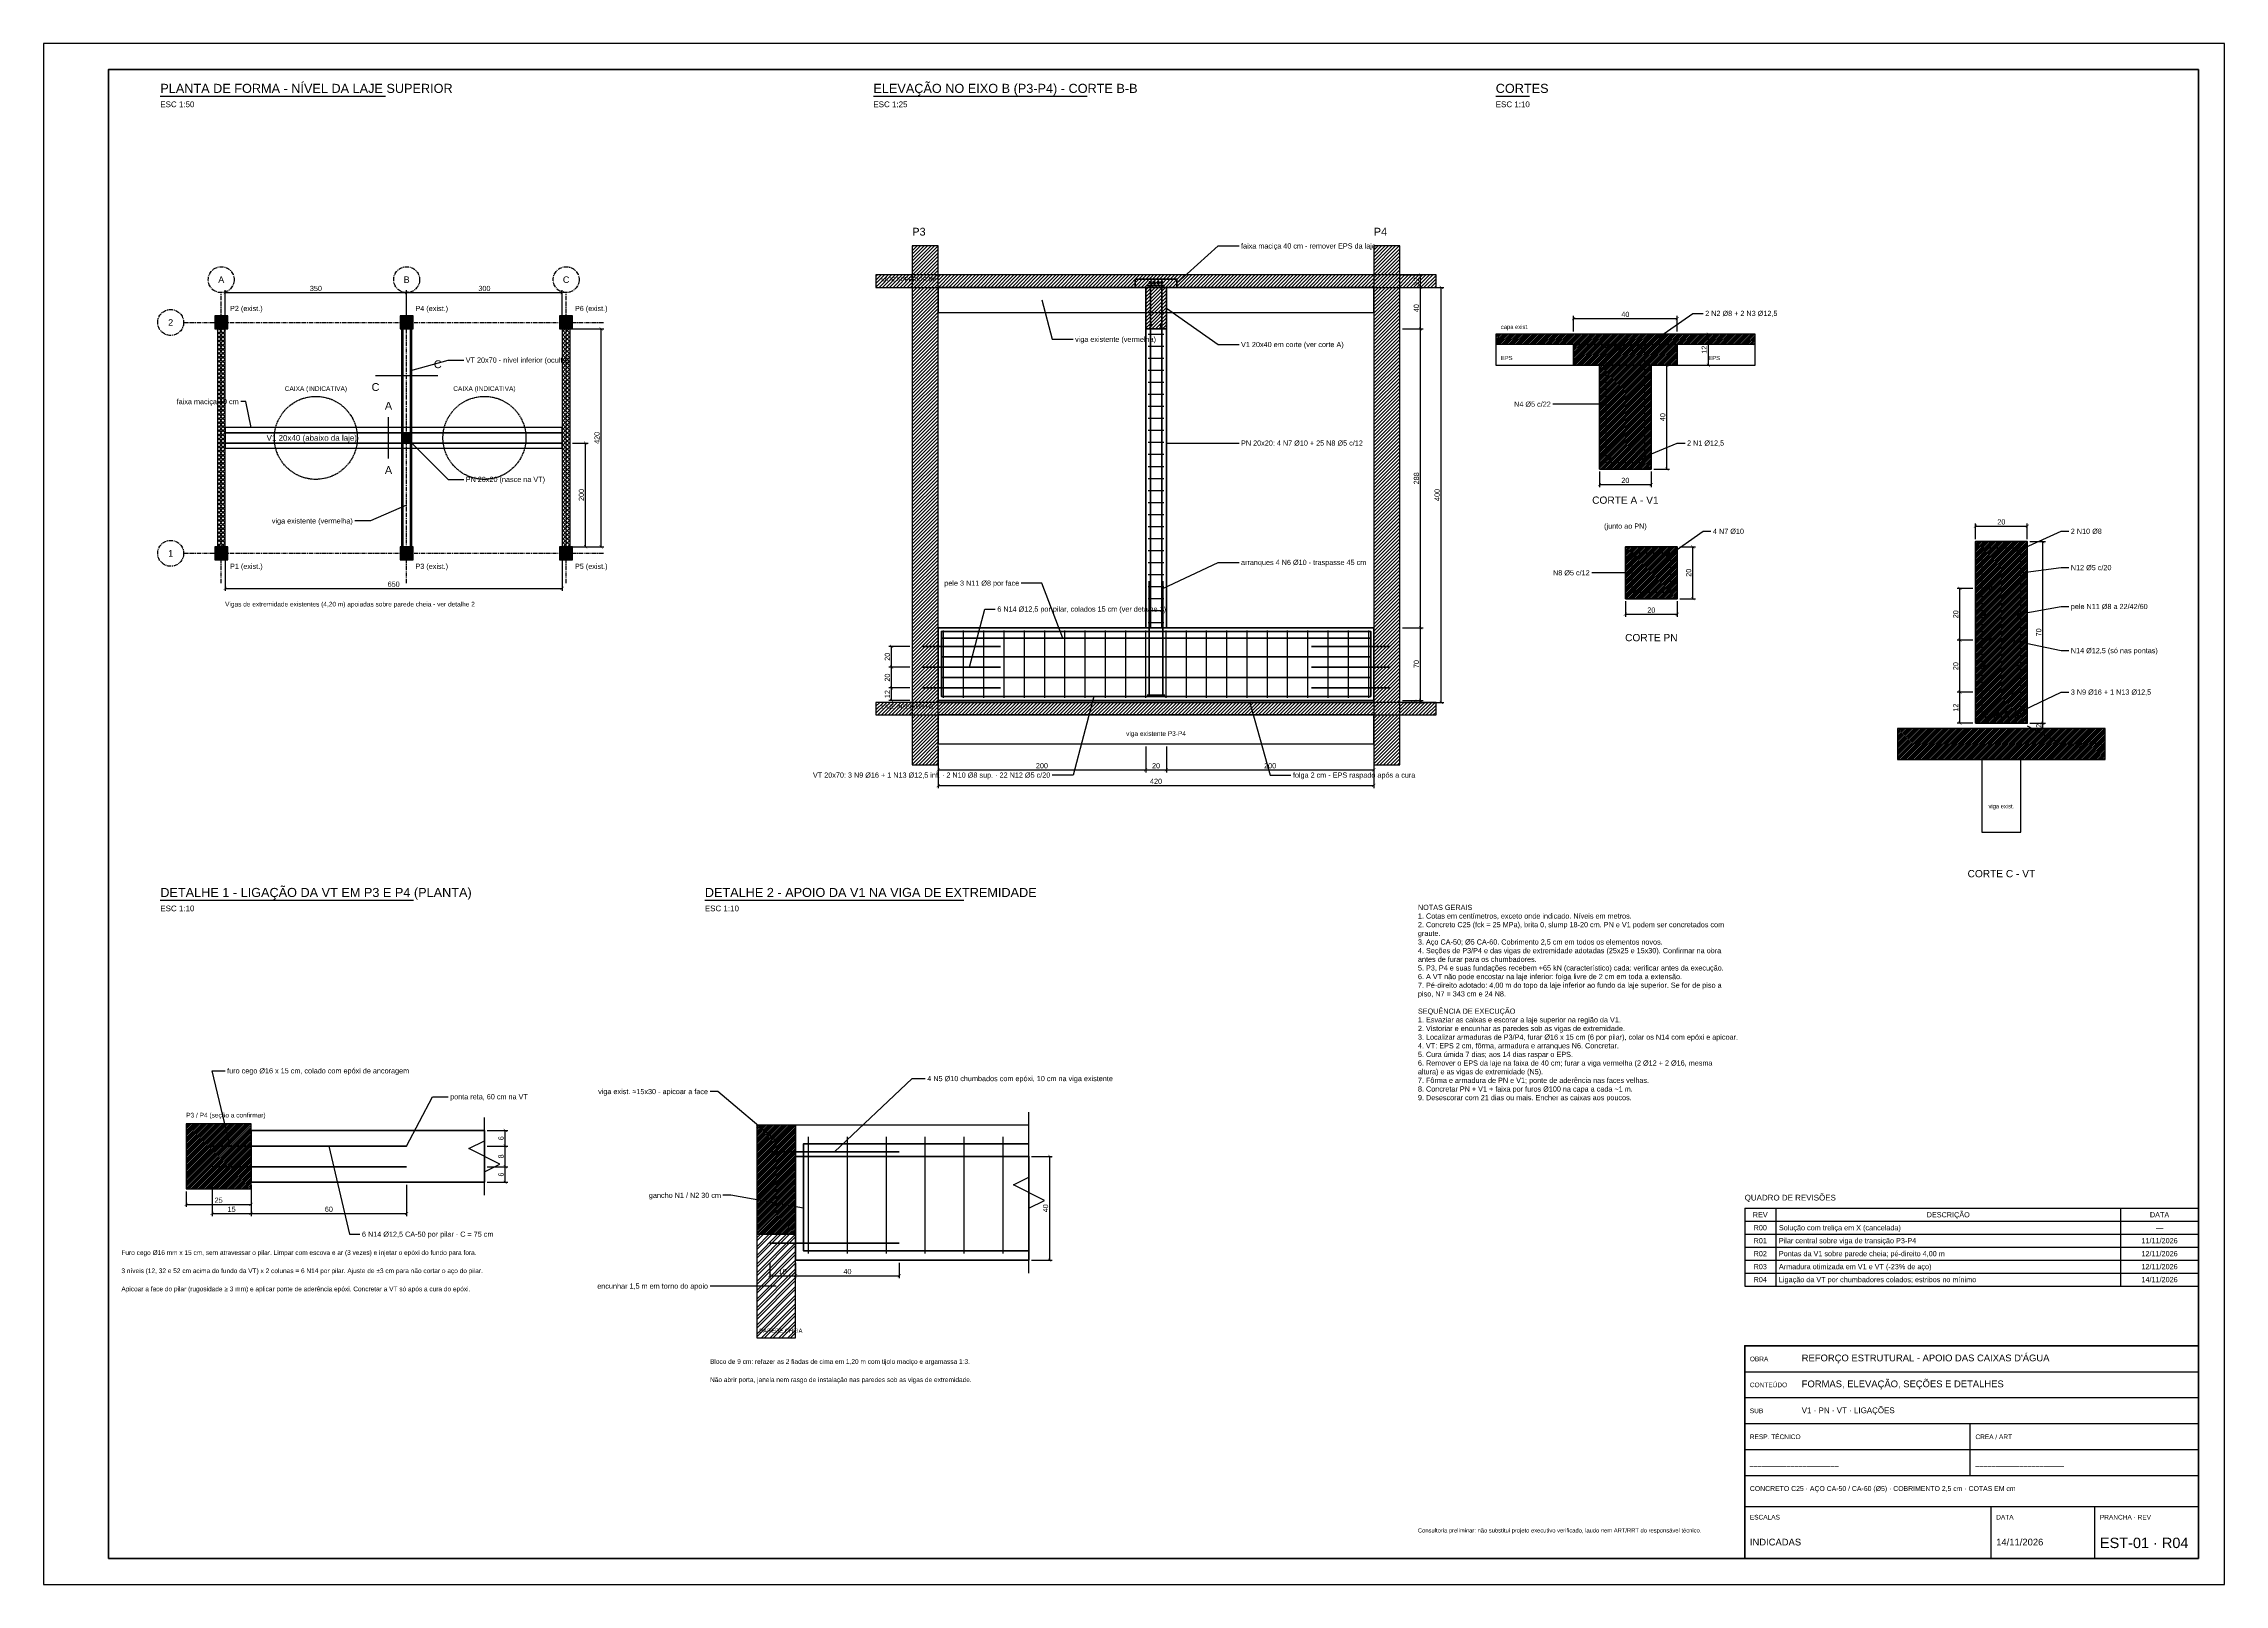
# Model space of a CAD drawing. Header units: millimetres. Extents: x 0 to 1741, y 0 to 594.
# Drawn here: x 0 to 841, y 0 to 594 of the extents above; entities that cross this region are included whole.
import ezdxf
from ezdxf.enums import TextEntityAlignment as Align

# ---------------------------------------------------------------- set-up
doc = ezdxf.new("R2010")
doc.units = ezdxf.units.MM
doc.header["$LTSCALE"] = 0.5
doc.linetypes.add('CENTER', pattern=[5.08, 3.175, -0.635, 0.635, -0.635])
doc.linetypes.add('DASHED', pattern=[1.524, 1.27, -0.254])
for name, color, linetype in [('ALVENARIA', 8, 'Continuous'), ('CARIMBO', 7, 'Continuous'), ('CORTE', 5, 'Continuous'), ('COTA', 4, 'Continuous'), ('EIXO', 2, 'CENTER'), ('EPS', 30, 'DASHED'), ('ESTRIBO', 6, 'Continuous'), ('EXIST_OCULTO', 8, 'DASHED'), ('EXISTENTE', 8, 'Continuous'), ('HACH_NOVA', 3, 'Continuous'), ('HACHURA', 252, 'Continuous'), ('TEXTO', 7, 'Continuous'), ('TITULO', 7, 'Continuous')]:
    doc.layers.add(name, color=color, linetype=linetype)
for name, color, linetype, lineweight in [('ARMADURA', 1, 'Continuous', 50), ('FORMA_NOVA', 3, 'Continuous', 35), ('MOLDURA', 7, 'Continuous', 70)]:
    doc.layers.add(name, color=color, linetype=linetype, lineweight=lineweight)
doc.styles.add('EST', font='arial.ttf')
doc.dimstyles.new('EST', dxfattribs={"dimtxt": 2, "dimasz": 1.2, "dimexe": 1, "dimexo": 1, "dimgap": 0.6, "dimtad": 1, "dimdec": 0, "dimtxsty": 'EST', "dimblk": 'ARCHTICK', "dimcen": 2.5, "dimclrd": 4, "dimclre": 4, "dimclrt": 7, "dimazin": 3, "dimtfac": 1, "dimtmove": 0, "dimatfit": 3})

# ---------------------------------------------------------------- blocks, each defined once
blk = doc.blocks.new('_ARCHTICK')
at = {"color": 0, "linetype": 'BYBLOCK', "const_width": 0.15}
blk.add_lwpolyline([(-0.5, -0.5), (0.5, 0.5)], dxfattribs=at)

msp = doc.modelspace()

# ---------------------------------------------------------------- hatches: boundary and pattern name
at = {"layer": 'ARMADURA'}
h = msp.add_hatch(color=256, dxfattribs=at)
h.dxf.hatch_style = 1
edge = h.paths.add_edge_path()
edge.add_arc((426.8, 501.92), 0.4, 0, 360)
h = msp.add_hatch(color=256, dxfattribs=at)
h.dxf.hatch_style = 1
edge = h.paths.add_edge_path()
edge.add_arc((428.2, 501.92), 0.4, 0, 360)
h = msp.add_hatch(color=256, dxfattribs=at)
h.dxf.hatch_style = 1
edge = h.paths.add_edge_path()
edge.add_arc((429.8, 501.92), 0.4, 0, 360)
h = msp.add_hatch(color=256, dxfattribs=at)
h.dxf.hatch_style = 1
edge = h.paths.add_edge_path()
edge.add_arc((431.2, 501.92), 0.4, 0, 360)
h = msp.add_hatch(color=256, dxfattribs=at)
h.dxf.hatch_style = 1
edge = h.paths.add_edge_path()
edge.add_arc((427, 485.44), 0.4, 0, 360)
h = msp.add_hatch(color=256, dxfattribs=at)
h.dxf.hatch_style = 1
edge = h.paths.add_edge_path()
edge.add_arc((431, 485.44), 0.4, 0, 360)
h = msp.add_hatch(color=256, dxfattribs=at)
h.dxf.hatch_style = 1
edge = h.paths.add_edge_path()
edge.add_arc((603.5, 476.3), 0.4, 0, 360)
h = msp.add_hatch(color=256, dxfattribs=at)
h.dxf.hatch_style = 1
edge = h.paths.add_edge_path()
edge.add_arc((607.8, 476.3), 0.625, 0, 360)
h = msp.add_hatch(color=256, dxfattribs=at)
h.dxf.hatch_style = 1
edge = h.paths.add_edge_path()
edge.add_arc((612.2, 476.3), 0.625, 0, 360)
h = msp.add_hatch(color=256, dxfattribs=at)
h.dxf.hatch_style = 1
edge = h.paths.add_edge_path()
edge.add_arc((616.5, 476.3), 0.4, 0, 360)
h = msp.add_hatch(color=256, dxfattribs=at)
h.dxf.hatch_style = 1
edge = h.paths.add_edge_path()
edge.add_arc((603.7, 434.3), 0.625, 0, 360)
h = msp.add_hatch(color=256, dxfattribs=at)
h.dxf.hatch_style = 1
edge = h.paths.add_edge_path()
edge.add_arc((616.3, 434.3), 0.625, 0, 360)
h = msp.add_hatch(color=256, dxfattribs=at)
h.dxf.hatch_style = 1
edge = h.paths.add_edge_path()
edge.add_arc((613.5, 396.5), 0.5, 0, 360)
h = msp.add_hatch(color=256, dxfattribs=at)
h.dxf.hatch_style = 1
edge = h.paths.add_edge_path()
edge.add_arc((626.5, 396.5), 0.5, 0, 360)
h = msp.add_hatch(color=256, dxfattribs=at)
h.dxf.hatch_style = 1
edge = h.paths.add_edge_path()
edge.add_arc((748.6, 398.4), 0.4, 0, 360)
h = msp.add_hatch(color=256, dxfattribs=at)
h.dxf.hatch_style = 1
edge = h.paths.add_edge_path()
edge.add_arc((761.4, 398.4), 0.4, 0, 360)
h = msp.add_hatch(color=256, dxfattribs=at)
h.dxf.hatch_style = 1
edge = h.paths.add_edge_path()
edge.add_arc((748.4, 392), 0.4, 0, 360)
h = msp.add_hatch(color=256, dxfattribs=at)
h.dxf.hatch_style = 1
edge = h.paths.add_edge_path()
edge.add_arc((761.6, 392), 0.4, 0, 360)
h = msp.add_hatch(color=256, dxfattribs=at)
h.dxf.hatch_style = 1
edge = h.paths.add_edge_path()
edge.add_arc((613.5, 383.5), 0.5, 0, 360)
h = msp.add_hatch(color=256, dxfattribs=at)
h.dxf.hatch_style = 1
edge = h.paths.add_edge_path()
edge.add_arc((626.5, 383.5), 0.5, 0, 360)
h = msp.add_hatch(color=256, dxfattribs=at)
h.dxf.hatch_style = 1
edge = h.paths.add_edge_path()
edge.add_arc((748.4, 374), 0.4, 0, 360)
h = msp.add_hatch(color=256, dxfattribs=at)
h.dxf.hatch_style = 1
edge = h.paths.add_edge_path()
edge.add_arc((761.6, 374), 0.4, 0, 360)
h = msp.add_hatch(color=256, dxfattribs=at)
h.dxf.hatch_style = 1
edge = h.paths.add_edge_path()
edge.add_arc((748.4, 354), 0.4, 0, 360)
h = msp.add_hatch(color=256, dxfattribs=at)
h.dxf.hatch_style = 1
edge = h.paths.add_edge_path()
edge.add_arc((761.6, 354), 0.4, 0, 360)
h = msp.add_hatch(color=256, dxfattribs=at)
h.dxf.hatch_style = 1
edge = h.paths.add_edge_path()
edge.add_arc((748.9, 335.9), 0.8, 0, 360)
h = msp.add_hatch(color=256, dxfattribs=at)
h.dxf.hatch_style = 1
edge = h.paths.add_edge_path()
edge.add_arc((752.9, 335.9), 0.8, 0, 360)
h = msp.add_hatch(color=256, dxfattribs=at)
h.dxf.hatch_style = 1
edge = h.paths.add_edge_path()
edge.add_arc((757.1, 335.9), 0.625, 0, 360)
h = msp.add_hatch(color=256, dxfattribs=at)
h.dxf.hatch_style = 1
edge = h.paths.add_edge_path()
edge.add_arc((761.1, 335.9), 0.8, 0, 360)
at = {"layer": 'HACH_NOVA'}
h = msp.add_hatch(dxfattribs=at)
h.set_pattern_fill('ANSI31', scale=0.3)
h.paths.add_polyline_path([(425, 484), (433, 484), (433, 500), (425, 500)])
h = msp.add_hatch(dxfattribs=at)
h.set_pattern_fill('ANSI31', scale=0.15)
h.paths.add_polyline_path([(590, 470), (630, 470), (630, 478), (590, 478)])
h = msp.add_hatch(dxfattribs=at)
h.set_pattern_fill('ANSI31', scale=0.15)
h.paths.add_polyline_path([(600, 430), (620, 430), (620, 470), (600, 470)])
h = msp.add_hatch(color=3, dxfattribs=at)
h.dxf.hatch_style = 1
h.paths.add_polyline_path([(138, 440), (142, 440), (142, 444), (138, 444)])
h = msp.add_hatch(dxfattribs=at)
h.set_pattern_fill('ANSI31', scale=0.15)
h.paths.add_polyline_path([(610, 380), (630, 380), (630, 400), (610, 400)])
h = msp.add_hatch(dxfattribs=at)
h.set_pattern_fill('ANSI31', scale=0.15)
h.paths.add_polyline_path([(745, 332), (765, 332), (765, 402), (745, 402)])
at = {"layer": 'HACHURA'}
h = msp.add_hatch(dxfattribs=at)
h.set_pattern_fill('ANSI31', scale=0.3)
h.paths.add_polyline_path([(335, 316), (345, 316), (345, 516), (335, 516)])
h = msp.add_hatch(dxfattribs=at)
h.set_pattern_fill('ANSI31', scale=0.3)
h.paths.add_polyline_path([(513, 316), (523, 316), (523, 516), (513, 516)])
h = msp.add_hatch(dxfattribs=at)
h.set_pattern_fill('ANSI31', scale=0.3)
h.paths.add_polyline_path([(321, 500), (537, 500), (537, 504.8), (321, 504.8)])
h = msp.add_hatch(color=8, dxfattribs=at)
h.dxf.hatch_style = 1
h.paths.add_polyline_path([(66, 484), (71, 484), (71, 489), (66, 489)])
h = msp.add_hatch(color=8, dxfattribs=at)
h.dxf.hatch_style = 1
h.paths.add_polyline_path([(137.5, 484), (142.5, 484), (142.5, 489), (137.5, 489)])
h = msp.add_hatch(color=8, dxfattribs=at)
h.dxf.hatch_style = 1
h.paths.add_polyline_path([(199, 484), (204, 484), (204, 489), (199, 489)])
h = msp.add_hatch(dxfattribs=at)
h.set_pattern_fill('ANSI37', scale=0.35)
h.paths.add_polyline_path([(67, 400), (70, 400), (70, 484), (67, 484)])
h = msp.add_hatch(dxfattribs=at)
h.set_pattern_fill('ANSI37', scale=0.35)
h.paths.add_polyline_path([(200, 400), (203, 400), (203, 484), (200, 484)])
h = msp.add_hatch(dxfattribs=at)
h.set_pattern_fill('ANSI31', scale=0.15)
h.paths.add_polyline_path([(560, 478), (660, 478), (660, 482), (560, 482)])
h = msp.add_hatch(color=8, dxfattribs=at)
h.dxf.hatch_style = 1
h.paths.add_polyline_path([(66, 395), (71, 395), (71, 400), (66, 400)])
h = msp.add_hatch(color=8, dxfattribs=at)
h.dxf.hatch_style = 1
h.paths.add_polyline_path([(137.5, 395), (142.5, 395), (142.5, 400), (137.5, 400)])
h = msp.add_hatch(color=8, dxfattribs=at)
h.dxf.hatch_style = 1
h.paths.add_polyline_path([(199, 395), (204, 395), (204, 400), (199, 400)])
h = msp.add_hatch(dxfattribs=at)
h.set_pattern_fill('ANSI31', scale=0.3)
h.paths.add_polyline_path([(321, 335.2), (537, 335.2), (537, 340), (321, 340)])
h = msp.add_hatch(dxfattribs=at)
h.set_pattern_fill('ANSI31', scale=0.15)
h.paths.add_polyline_path([(715, 318), (795, 318), (795, 330), (715, 330)])
h = msp.add_hatch(dxfattribs=at)
h.set_pattern_fill('ANSI31', scale=0.15)
h.paths.add_polyline_path([(55, 152.5), (80, 152.5), (80, 177.5), (55, 177.5)])
h = msp.add_hatch(dxfattribs=at)
h.set_pattern_fill('ANSI31', scale=0.15)
h.paths.add_polyline_path([(275, 135), (290, 135), (290, 177), (275, 177)])
h = msp.add_hatch(dxfattribs=at)
h.set_pattern_fill('ANSI32', scale=0.25)
h.paths.add_polyline_path([(275, 95), (290, 95), (290, 135), (275, 135)])

# ---------------------------------------------------------------- linework, layer by layer
at = {"layer": 'ALVENARIA'}
msp.add_lwpolyline([(275, 95), (290, 95), (290, 135), (275, 135)], close=True, dxfattribs=at)
at = {"layer": 'ARMADURA'}
for points in [[(431.2, 368.8), (431.2, 500.8), (425.6, 500.8)], [(426.8, 368.8), (426.8, 500.8), (432.4, 500.8)], [(425.6, 342.8), (431.6, 342.8), (431.6, 386.8)], [(432.4, 342.8), (426.4, 342.8), (426.4, 386.8)], [(346.2, 355.36), (346.2, 367.36), (511.8, 367.36), (511.8, 355.36)], [(346.2, 364.8), (511.8, 364.8)], [(339, 361.6), (369, 361.6)], [(339, 353.6), (369, 353.6)], [(346.2, 358.36), (346.2, 342.36), (511.8, 342.36), (511.8, 358.36)], [(346.2, 357.6), (511.8, 357.6)], [(489, 361.6), (519, 361.6)], [(489, 353.6), (519, 353.6)], [(339, 345.6), (369, 345.6)], [(346.2, 349.6), (511.8, 349.6)], [(489, 345.6), (519, 345.6)], [(65, 169), (140, 169)], [(293, 139.8), (293, 169.8), (380, 169.8)], [(65, 161), (140, 161)], [(280, 166.8), (330, 166.8)], [(293, 158.6), (293, 128.6), (380, 128.6)], [(280, 131.6), (330, 131.6)]]:
    msp.add_lwpolyline(points, dxfattribs=at)
for centre, radius in [((426.8, 501.92), 0.4), ((428.2, 501.92), 0.4), ((429.8, 501.92), 0.4), ((431.2, 501.92), 0.4), ((427, 485.44), 0.4), ((431, 485.44), 0.4), ((603.5, 476.3), 0.4), ((607.8, 476.3), 0.625), ((612.2, 476.3), 0.625), ((616.5, 476.3), 0.4), ((603.7, 434.3), 0.625), ((616.3, 434.3), 0.625), ((613.5, 396.5), 0.5), ((626.5, 396.5), 0.5), ((748.6, 398.4), 0.4), ((761.4, 398.4), 0.4), ((748.4, 392), 0.4), ((761.6, 392), 0.4), ((613.5, 383.5), 0.5), ((626.5, 383.5), 0.5), ((751, 384), 0.625), ((759, 384), 0.625), ((748.4, 374), 0.4), ((761.6, 374), 0.4), ((751, 364), 0.625), ((759, 364), 0.625), ((748.4, 354), 0.4), ((761.6, 354), 0.4), ((748.9, 335.9), 0.8), ((751, 344), 0.625), ((752.9, 335.9), 0.8), ((757.1, 335.9), 0.625), ((759, 344), 0.625), ((761.1, 335.9), 0.8)]:
    msp.add_circle(centre, radius, dxfattribs=at)
at = {"layer": 'CARIMBO'}
for p, q in [((656, 82), (831, 82)), ((656, 72), (831, 72)), ((656, 62), (831, 62)), ((743, 42), (743, 62)), ((656, 52), (831, 52)), ((656, 42), (831, 42)), ((656, 30), (831, 30)), ((751, 10), (751, 30)), ((791, 10), (791, 30))]:
    msp.add_line(p, q, dxfattribs=at)
msp.add_lwpolyline([(0, 0), (841, 0), (841, 594), (0, 594)], close=True, dxfattribs=at)
at = {"layer": 'CORTE'}
for points in [[(128, 466), (152, 466)], [(133, 434), (133, 450)]]:
    msp.add_lwpolyline(points, dxfattribs=at)
at = {"layer": 'EIXO'}
for points in [[(68.5, 386), (68.5, 498)], [(140, 386), (140, 498)], [(201.5, 386), (201.5, 498)], [(54, 486.5), (216, 486.5)], [(54, 397.5), (216, 397.5)]]:
    msp.add_lwpolyline(points, dxfattribs=at)
for centre in [(68.5, 503), (140, 503), (201.5, 503), (49, 486.5), (49, 397.5)]:
    msp.add_circle(centre, 5, dxfattribs=at)
at = {"layer": 'EPS'}
for points in [[(560, 470), (590, 470), (590, 478), (560, 478)], [(630, 470), (660, 470), (660, 478), (630, 478)], [(70, 438), (200, 438), (200, 446), (70, 446)], [(345, 340), (513, 340), (513, 340.8), (345, 340.8)]]:
    msp.add_lwpolyline(points, close=True, dxfattribs=at)
at = {"layer": 'ESTRIBO'}
for points in [[(426, 482), (432, 482)], [(426, 477.37), (432, 477.37)], [(426, 472.73), (432, 472.73)], [(426, 468.1), (432, 468.1)], [(426, 463.47), (432, 463.47)], [(426, 458.83), (432, 458.83)], [(426, 454.2), (432, 454.2)], [(426, 449.57), (432, 449.57)], [(426, 444.93), (432, 444.93)], [(426, 440.3), (432, 440.3)], [(426, 435.67), (432, 435.67)], [(426, 431.03), (432, 431.03)], [(426, 426.4), (432, 426.4)], [(426, 421.77), (432, 421.77)], [(426, 417.13), (432, 417.13)], [(426, 412.5), (432, 412.5)], [(426, 407.87), (432, 407.87)], [(426, 403.23), (432, 403.23)], [(426, 398.6), (432, 398.6)], [(426, 393.97), (432, 393.97)], [(426, 389.33), (432, 389.33)], [(426, 384.7), (432, 384.7)], [(426, 380.07), (432, 380.07)], [(426, 375.43), (432, 375.43)], [(426, 370.8), (432, 370.8)], [(347, 341.8), (347, 367.8)], [(354.81, 341.8), (354.81, 367.8)], [(362.62, 341.8), (362.62, 367.8)], [(370.43, 341.8), (370.43, 367.8)], [(378.24, 341.8), (378.24, 367.8)], [(386.05, 341.8), (386.05, 367.8)], [(393.86, 341.8), (393.86, 367.8)], [(401.67, 341.8), (401.67, 367.8)], [(409.48, 341.8), (409.48, 367.8)], [(417.29, 341.8), (417.29, 367.8)], [(425.1, 341.8), (425.1, 367.8)], [(432.9, 341.8), (432.9, 367.8)], [(440.71, 341.8), (440.71, 367.8)], [(448.52, 341.8), (448.52, 367.8)], [(456.33, 341.8), (456.33, 367.8)], [(464.14, 341.8), (464.14, 367.8)], [(471.95, 341.8), (471.95, 367.8)], [(479.76, 341.8), (479.76, 367.8)], [(487.57, 341.8), (487.57, 367.8)], [(495.38, 341.8), (495.38, 367.8)], [(503.19, 341.8), (503.19, 367.8)], [(511, 341.8), (511, 367.8)], [(295, 127.5), (295, 172.5)], [(310, 127.5), (310, 172.5)], [(325, 127.5), (325, 172.5)], [(340, 127.5), (340, 172.5)], [(355, 127.5), (355, 172.5)], [(370, 127.5), (370, 172.5)]]:
    msp.add_lwpolyline(points, dxfattribs=at)
for points in [[(602.5, 432.5), (617.5, 432.5), (617.5, 477.5), (602.5, 477.5)], [(612.5, 382.5), (627.5, 382.5), (627.5, 397.5), (612.5, 397.5)], [(747.5, 334.5), (762.5, 334.5), (762.5, 399.5), (747.5, 399.5)]]:
    msp.add_lwpolyline(points, close=True, dxfattribs=at)
at = {"layer": 'EXIST_OCULTO'}
for points in [[(138, 400), (142, 400), (142, 484), (138, 484)], [(345, 324), (513, 324), (513, 335.2), (345, 335.2)], [(747.5, 290), (762.5, 290), (762.5, 318), (747.5, 318)]]:
    msp.add_lwpolyline(points, close=True, dxfattribs=at)
for centre in [(105, 442), (170, 442)]:
    msp.add_circle(centre, 16, dxfattribs=at)
at = {"layer": 'EXISTENTE'}
for points in [[(335, 316), (345, 316), (345, 516), (335, 516)], [(513, 316), (523, 316), (523, 516), (513, 516)], [(321, 500), (537, 500), (537, 504.8), (321, 504.8)], [(345, 490.4), (513, 490.4), (513, 500), (345, 500)], [(66, 484), (71, 484), (71, 489), (66, 489)], [(137.5, 484), (142.5, 484), (142.5, 489), (137.5, 489)], [(199, 484), (204, 484), (204, 489), (199, 489)], [(67, 400), (70, 400), (70, 484), (67, 484)], [(138.5, 400), (141.5, 400), (141.5, 484), (138.5, 484)], [(200, 400), (203, 400), (203, 484), (200, 484)], [(560, 470), (660, 470), (660, 482), (560, 482)], [(66, 395), (71, 395), (71, 400), (66, 400)], [(137.5, 395), (142.5, 395), (142.5, 400), (137.5, 400)], [(199, 395), (204, 395), (204, 400), (199, 400)], [(321, 335.2), (537, 335.2), (537, 340), (321, 340)], [(715, 318), (795, 318), (795, 330), (715, 330)], [(55, 152.5), (80, 152.5), (80, 177.5), (55, 177.5)], [(275, 135), (290, 135), (290, 177), (275, 177)], [(290, 165), (380, 165), (380, 177), (290, 177)]]:
    msp.add_lwpolyline(points, close=True, dxfattribs=at)
for points in [[(170, 150), (170, 159), (176, 162), (164, 168), (170, 171), (170, 180)], [(380, 120), (380, 145), (386, 148), (374, 154), (380, 157), (380, 182)]]:
    msp.add_lwpolyline(points, dxfattribs=at)
at = {"layer": 'FORMA_NOVA'}
for points in [[(421, 500), (437, 500), (437, 503.2), (421, 503.2)], [(425, 484), (433, 484), (433, 500), (425, 500)], [(425, 368.8), (433, 368.8), (433, 484), (425, 484)], [(590, 470), (630, 470), (630, 478), (590, 478)], [(600, 430), (620, 430), (620, 470), (600, 470)], [(70, 440), (200, 440), (200, 444), (70, 444)], [(610, 380), (630, 380), (630, 400), (610, 400)], [(745, 332), (765, 332), (765, 402), (745, 402)], [(345, 340.8), (513, 340.8), (513, 368.8), (345, 368.8)], [(80, 155), (170, 155), (170, 175), (80, 175)], [(290, 125), (380, 125), (380, 165), (290, 165)]]:
    msp.add_lwpolyline(points, close=True, dxfattribs=at)
at = {"layer": 'MOLDURA'}
for points in [[(25, 10), (831, 10), (831, 584), (25, 584)], [(656, 10), (831, 10), (831, 92), (656, 92)]]:
    msp.add_lwpolyline(points, close=True, dxfattribs=at)
at = {"layer": 'TEXTO'}
for p, q in [((656, 145), (831, 145)), ((656, 145), (656, 115)), ((668, 145), (668, 115)), ((801, 145), (801, 115)), ((831, 145), (831, 115)), ((656, 140), (831, 140)), ((656, 135), (831, 135)), ((656, 130), (831, 130)), ((656, 125), (831, 125)), ((656, 120), (831, 120)), ((656, 115), (831, 115))]:
    msp.add_line(p, q, dxfattribs=at)
for points in [[(437, 501.6), (453, 516), (461, 516)], [(385, 495.2), (389, 480), (397, 480)], [(433, 492), (453, 478), (461, 478)], [(616.5, 476.3), (636, 490), (640, 490)], [(141.6, 468), (156, 472), (162, 472)], [(80, 446), (78, 456), (76, 456)], [(602.5, 455), (585, 455), (582, 455)], [(140, 442), (156, 426), (162, 426)], [(433, 440), (453, 440), (461, 440)], [(616.3, 434.3), (630, 440), (633, 440)], [(140, 416), (126, 410), (120, 410)], [(626.5, 396.5), (640, 406), (643, 406)], [(761.4, 398.4), (778, 406), (781, 406)], [(431.6, 384), (453, 394), (461, 394)], [(612.5, 390), (600, 390), (597, 390)], [(762.5, 390), (778, 392), (781, 392)], [(393, 364.8), (385, 386), (377, 386)], [(357, 353.6), (363, 376), (367, 376)], [(761.6, 374), (778, 377), (781, 377)], [(759, 364), (778, 360), (781, 360)], [(405, 342.36), (397, 312), (389, 312)], [(465, 340.4), (473, 312), (481, 312)], [(761.1, 335.9), (778, 344), (781, 344)], [(765, 331), (778, 324), (781, 324)], [(72, 169), (65, 198), (70, 198)], [(305, 166.8), (335, 195), (340, 195)], [(140, 169), (150, 188), (156, 188)], [(282.5, 171), (260, 190), (257, 190)], [(110, 169), (118, 135), (122, 135)], [(293, 145), (265, 150), (262, 150)], [(282.5, 115), (260, 115), (257, 115)]]:
    msp.add_lwpolyline(points, dxfattribs=at)
at = {"layer": 'TITULO'}
for p, q in [((45, 573.8), (131.8, 573.8)), ((320, 573.8), (402.46, 573.8)), ((560, 573.8), (573.02, 573.8)), ((45, 263.8), (142.65, 263.8)), ((255, 263.8), (354.82, 263.8))]:
    msp.add_line(p, q, dxfattribs=at)

# ---------------------------------------------------------------- texts
at = {"layer": 'CORTE', "style": 'EST'}
for s, p in [('C', (152, 470.4)), ('C', (128, 461.6)), ('A', (133, 454.4)), ('A', (133, 429.6))]:
    msp.add_text(s, height=3, dxfattribs=at).set_placement(p, align=Align.MIDDLE_CENTER)
at = {"layer": 'TEXTO', "style": 'EST'}
for s, height, p in [('ESC 1:50', 2.2, (45, 569.5)), ('ESC 1:25', 2.2, (320, 569.5)), ('ESC 1:10', 2.2, (560, 569.5)), ('P3', 3, (335, 520)), ('P4', 3, (513, 520)), ('LAJE SUPERIOR H8', 1.6, (323, 502.4)), ('P2 (exist.)', 2, (71.9, 490.9)), ('P4 (exist.)', 2, (143.4, 490.9)), ('P6 (exist.)', 2, (204.9, 490.9)), ('capa exist.', 1.6, (562, 484)), ('EPS', 1.6, (562, 472)), ('EPS', 1.6, (642, 472)), ('P1 (exist.)', 2, (71.9, 391.5)), ('P3 (exist.)', 2, (143.4, 391.5)), ('P5 (exist.)', 2, (204.9, 391.5)), ('Vigas de extremidade existentes (4,20 m) apoiadas sobre parede cheia - ver detalhe 2', 1.8, (70, 377)), ('LAJE INFERIOR H8', 1.6, (323, 337.6)), ('ESC 1:10', 2.2, (45, 259.5)), ('ESC 1:10', 2.2, (255, 259.5)), ('P3 / P4 (seção a confirmar)', 1.8, (55, 180)), ('QUADRO DE REVISÕES', 2.2, (656, 148)), ('Furo cego Ø16 mm x 15 cm, sem atravessar o pilar. Limpar com escova e ar (3 vezes) e injetar o epóxi do fundo para fora.', 1.8, (30, 127)), ('3 níveis (12, 32 e 52 cm acima do fundo da VT) x 2 colunas = 6 N14 por pilar. Ajuste de ±3 cm para não cortar o aço do pilar.', 1.8, (30, 120)), ('Apicoar a face do pilar (rugosidade ≥ 3 mm) e aplicar ponte de aderência epóxi. Concretar a VT só após a cura do epóxi.', 1.8, (30, 113)), ('PAREDE CHEIA', 1.6, (276, 97)), ('Bloco de 9 cm: refazer as 2 fiadas de cima em 1,20 m com tijolo maciço e argamassa 1:3.', 1.8, (257, 85)), ('OBRA', 1.8, (658, 86)), ("REFORÇO ESTRUTURAL - APOIO DAS CAIXAS D'ÁGUA", 2.6, (678, 86)), ('Não abrir porta, janela nem rasgo de instalação nas paredes sob as vigas de extremidade.', 1.8, (257, 78)), ('CONTEÚDO', 1.8, (658, 76)), ('FORMAS, ELEVAÇÃO, SEÇÕES E DETALHES', 2.6, (678, 76)), ('SUB', 1.8, (658, 66)), ('V1 · PN · VT · LIGAÇÕES', 2.2, (678, 66)), ('RESP. TÉCNICO', 1.8, (658, 56)), ('CREA / ART', 1.8, (745, 56)), ('______________________', 2, (658, 46)), ('______________________', 2, (745, 46)), ('CONCRETO C25 · AÇO CA-50 / CA-60 (Ø5) · COBRIMENTO 2,5 cm · COTAS EM cm', 1.9, (658, 36)), ('ESCALAS', 1.8, (658, 25)), ('DATA', 1.8, (753, 25)), ('PRANCHA · REV', 1.8, (793, 25)), ('Consultoria preliminar: não substitui projeto executivo verificado, laudo nem ART/RRT do responsável técnico.', 1.6, (530, 20)), ('INDICADAS', 2.6, (658, 15)), ('14/11/2026', 2.6, (753, 15)), ('EST-01 · R04', 4, (793, 14))]:
    msp.add_text(s, height=height, dxfattribs=at).set_placement(p)
for s, height, p in [(' faixa maciça 40 cm - remover EPS da laje', 2, (461, 516)), (' 2 N2 Ø8 + 2 N3 Ø12,5', 2, (640, 490)), (' viga existente (vermelha)', 2, (397, 480)), (' VT 20x70 - nível inferior (oculta)', 2, (162, 472)), (' V1 20x40 em corte (ver corte A)', 2, (461, 478)), ('V1 20x40 (abaixo da laje)', 2.2, (86, 442)), (' PN 20x20: 4 N7 Ø10 + 25 N8 Ø5 c/12', 2, (461, 440)), (' 2 N1 Ø12,5', 2, (633, 440)), (' PN 20x20 (nasce na VT)', 2, (162, 426)), (' 4 N7 Ø10', 2, (643, 406)), (' 2 N10 Ø8', 2, (781, 406)), (' arranques 4 N6 Ø10 - traspasse 45 cm', 2, (461, 394)), (' N12 Ø5 c/20', 2, (781, 392)), (' 6 N14 Ø12,5 por pilar, colados 15 cm (ver detalhe 1)', 2, (367, 376)), (' pele N11 Ø8 a 22/42/60', 2, (781, 377)), (' N14 Ø12,5 (só nas pontas)', 2, (781, 360)), (' 3 N9 Ø16 + 1 N13 Ø12,5', 2, (781, 344)), (' folga 2 cm', 2, (781, 324)), (' folga 2 cm - EPS raspado após a cura', 2, (481, 312)), (' furo cego Ø16 x 15 cm, colado com epóxi de ancoragem', 2, (70, 198)), (' 4 N5 Ø10 chumbados com epóxi, 10 cm na viga existente', 2, (340, 195)), (' ponta reta, 60 cm na VT', 2, (156, 188)), (' 6 N14 Ø12,5 CA-50 por pilar · C = 75 cm', 2, (122, 135)), ('Solução com treliça em X (cancelada)', 2, (669.2, 137.5)), ('Pilar central sobre viga de transição P3-P4', 2, (669.2, 132.5)), ('Pontas da V1 sobre parede cheia; pé-direito 4,00 m', 2, (669.2, 127.5)), ('Armadura otimizada em V1 e VT (-23% de aço)', 2, (669.2, 122.5)), ('Ligação da VT por chumbadores colados; estribos no mínimo', 2, (669.2, 117.5))]:
    msp.add_text(s, height=height, dxfattribs=at).set_placement(p, align=Align.MIDDLE_LEFT)
for s, height, p in [('A', 2.5, (68.5, 503)), ('B', 2.5, (140, 503)), ('C', 2.5, (201.5, 503)), ('2', 2.5, (49, 486.5)), ('CAIXA (INDICATIVA)', 1.8, (105, 461)), ('CAIXA (INDICATIVA)', 1.8, (170, 461)), ('(junto ao PN)', 2, (610, 408)), ('1', 2.5, (49, 397.5)), ('viga existente P3-P4', 1.8, (429, 328)), ('viga exist.', 1.6, (755, 300)), ('REV', 2, (662, 142.5)), ('DESCRIÇÃO', 2, (734.5, 142.5)), ('DATA', 2, (816, 142.5)), ('R00', 2, (662, 137.5)), ('—', 2, (816, 137.5)), ('R01', 2, (662, 132.5)), ('R02', 2, (662, 127.5)), ('11/11/2026', 2, (816, 132.5)), ('12/11/2026', 2, (816, 127.5)), ('R03', 2, (662, 122.5)), ('R04', 2, (662, 117.5)), ('12/11/2026', 2, (816, 122.5)), ('14/11/2026', 2, (816, 117.5))]:
    msp.add_text(s, height=height, dxfattribs=at).set_placement(p, align=Align.MIDDLE_CENTER)
for s, p in [('faixa maciça 40 cm ', (76, 456)), ('N4 Ø5 c/22 ', (582, 455)), ('viga existente (vermelha) ', (120, 410)), ('pele 3 N11 Ø8 por face ', (377, 386)), ('N8 Ø5 c/12 ', (597, 390)), ('VT 20x70: 3 N9 Ø16 + 1 N13 Ø12,5 inf. · 2 N10 Ø8 sup. · 22 N12 Ø5 c/20 ', (389, 312)), ('viga exist. ≈15x30 - apicoar a face ', (257, 190)), ('gancho N1 / N2 30 cm ', (262, 150)), ('encunhar 1,5 m em torno do apoio ', (257, 115))]:
    msp.add_text(s, height=2, dxfattribs=at).set_placement(p, align=Align.MIDDLE_RIGHT)
at = {"layer": 'TEXTO', "insert": (530, 262), "char_height": 2, "width": 120, "attachment_point": 1, "style": 'EST'}
msp.add_mtext('NOTAS GERAIS\\P1. Cotas em centímetros, exceto onde indicado. Níveis em metros.\\P2. Concreto C25 (fck = 25 MPa), brita 0, slump 18-20 cm. PN e V1 podem ser concretados com graute.\\P3. Aço CA-50; Ø5 CA-60. Cobrimento 2,5 cm em todos os elementos novos.\\P4. Seções de P3/P4 e das vigas de extremidade adotadas (25x25 e 15x30). Confirmar na obra antes de furar para os chumbadores.\\P5. P3, P4 e suas fundações recebem +65 kN (característico) cada: verificar antes da execução.\\P6. A VT não pode encostar na laje inferior: folga livre de 2 cm em toda a extensão.\\P7. Pé-direito adotado: 4,00 m do topo da laje inferior ao fundo da laje superior. Se for de piso a piso, N7 = 343 cm e 24 N8.\\P\\PSEQUÊNCIA DE EXECUÇÃO\\P1. Esvaziar as caixas e escorar a laje superior na região da V1.\\P2. Vistoriar e encunhar as paredes sob as vigas de extremidade.\\P3. Localizar armaduras de P3/P4, furar Ø16 x 15 cm (6 por pilar), colar os N14 com epóxi e apicoar.\\P4. VT: EPS 2 cm, fôrma, armadura e arranques N6. Concretar.\\P5. Cura úmida 7 dias; aos 14 dias raspar o EPS.\\P6. Remover o EPS da laje na faixa de 40 cm; furar a viga vermelha (2 Ø12 + 2 Ø16, mesma altura) e as vigas de extremidade (N5).\\P7. Fôrma e armadura de PN e V1; ponte de aderência nas faces velhas.\\P8. Concretar PN + V1 + faixa por furos Ø100 na capa a cada ~1 m.\\P9. Desescorar com 21 dias ou mais. Encher as caixas aos poucos.', dxfattribs=at)
at = {"layer": 'TITULO', "style": 'EST'}
for s, p in [('PLANTA DE FORMA - NÍVEL DA LAJE SUPERIOR', (45, 575)), ('ELEVAÇÃO NO EIXO B (P3-P4) - CORTE B-B', (320, 575)), ('CORTES', (560, 575)), ('DETALHE 1 - LIGAÇÃO DA VT EM P3 E P4 (PLANTA)', (45, 265)), ('DETALHE 2 - APOIO DA V1 NA VIGA DE EXTREMIDADE', (255, 265))]:
    msp.add_text(s, height=3.5, dxfattribs=at).set_placement(p)
for s, p in [('CORTE A - V1', (610, 418)), ('CORTE PN', (620, 365)), ('CORTE C - VT', (755, 274))]:
    msp.add_text(s, height=2.8, dxfattribs=at).set_placement(p, align=Align.MIDDLE_CENTER)

# ---------------------------------------------------------------- dimensions: what is measured, and where the dimension line sits
at = {"layer": 'COTA'}
for base, p1, p2, override in [((531, 500), (523, 500), (523, 504.8), {"dimlfac": 2.5}), ((531, 484), (523, 484), (523, 500), {"dimlfac": 2.5}), ((539, 340), (523, 340), (523, 500), {"dimlfac": 2.5}), ((215, 400), (203, 400), (203, 484), {"dimlfac": 5}), ((531, 368.8), (523, 368.8), (523, 484), {"dimlfac": 2.5}), ((642, 470), (630, 470), (630, 482), {"dimlfac": 1}), ((626, 430), (620, 430), (620, 470), {"dimlfac": 1}), ((209, 400), (203, 400), (203, 440), {"dimlfac": 5}), ((636, 380), (630, 380), (630, 400), {"dimlfac": 1}), ((771, 332), (765, 332), (765, 402), {"dimlfac": 1}), ((739, 364), (745, 364), (745, 384), {"dimlfac": 1}), ((327, 353.6), (335, 353.6), (335, 361.6), {"dimlfac": 2.5}), ((531, 340.8), (523, 340.8), (523, 368.8), {"dimlfac": 2.5}), ((739, 344), (745, 344), (745, 364), {"dimlfac": 1}), ((327, 345.6), (335, 345.6), (335, 353.6), {"dimlfac": 2.5}), ((327, 340.8), (335, 340.8), (335, 345.6), {"dimlfac": 2.5}), ((531, 340), (523, 340), (523, 340.8), {"dimlfac": 2.5}), ((739, 332), (745, 332), (745, 344), {"dimlfac": 1}), ((771, 330), (765, 330), (765, 332), {"dimlfac": 1}), ((178, 169), (170, 169), (170, 175), {"dimlfac": 1}), ((178, 161), (170, 161), (170, 169), {"dimlfac": 1}), ((178, 155), (170, 155), (170, 161), {"dimlfac": 1}), ((388, 125), (380, 125), (380, 165), {"dimlfac": 1})]:
    msp.add_linear_dim(base=base, p1=p1, p2=p2, angle=90, dimstyle='EST', override=override, dxfattribs=at).render()
for base, p1, p2, override in [((70, 498), (70, 484), (140, 484), {"dimlfac": 5}), ((140, 498), (140, 484), (200, 484), {"dimlfac": 5}), ((590, 488), (590, 482), (630, 482), {"dimlfac": 1}), ((600, 424), (600, 430), (620, 430), {"dimlfac": 1}), ((745, 408), (745, 402), (765, 402), {"dimlfac": 1}), ((70, 384), (70, 400), (200, 400), {"dimlfac": 5}), ((610, 374), (610, 380), (630, 380), {"dimlfac": 1}), ((345, 314), (345, 324), (425, 324), {"dimlfac": 2.5}), ((345, 308), (345, 324), (513, 324), {"dimlfac": 2.5}), ((425, 314), (425, 324), (433, 324), {"dimlfac": 2.5}), ((433, 314), (433, 324), (513, 324), {"dimlfac": 2.5}), ((55, 146.5), (55, 152.5), (80, 152.5), {"dimlfac": 1}), ((65, 143), (65, 155), (80, 155), {"dimlfac": 1}), ((80, 143), (80, 155), (140, 155), {"dimlfac": 1}), ((280, 119), (280, 125), (290, 125), {"dimlfac": 1}), ((290, 119), (290, 125), (330, 125), {"dimlfac": 1})]:
    msp.add_linear_dim(base=base, p1=p1, p2=p2, dimstyle='EST', override=override, dxfattribs=at).render()

doc.saveas('drawing.dxf')
